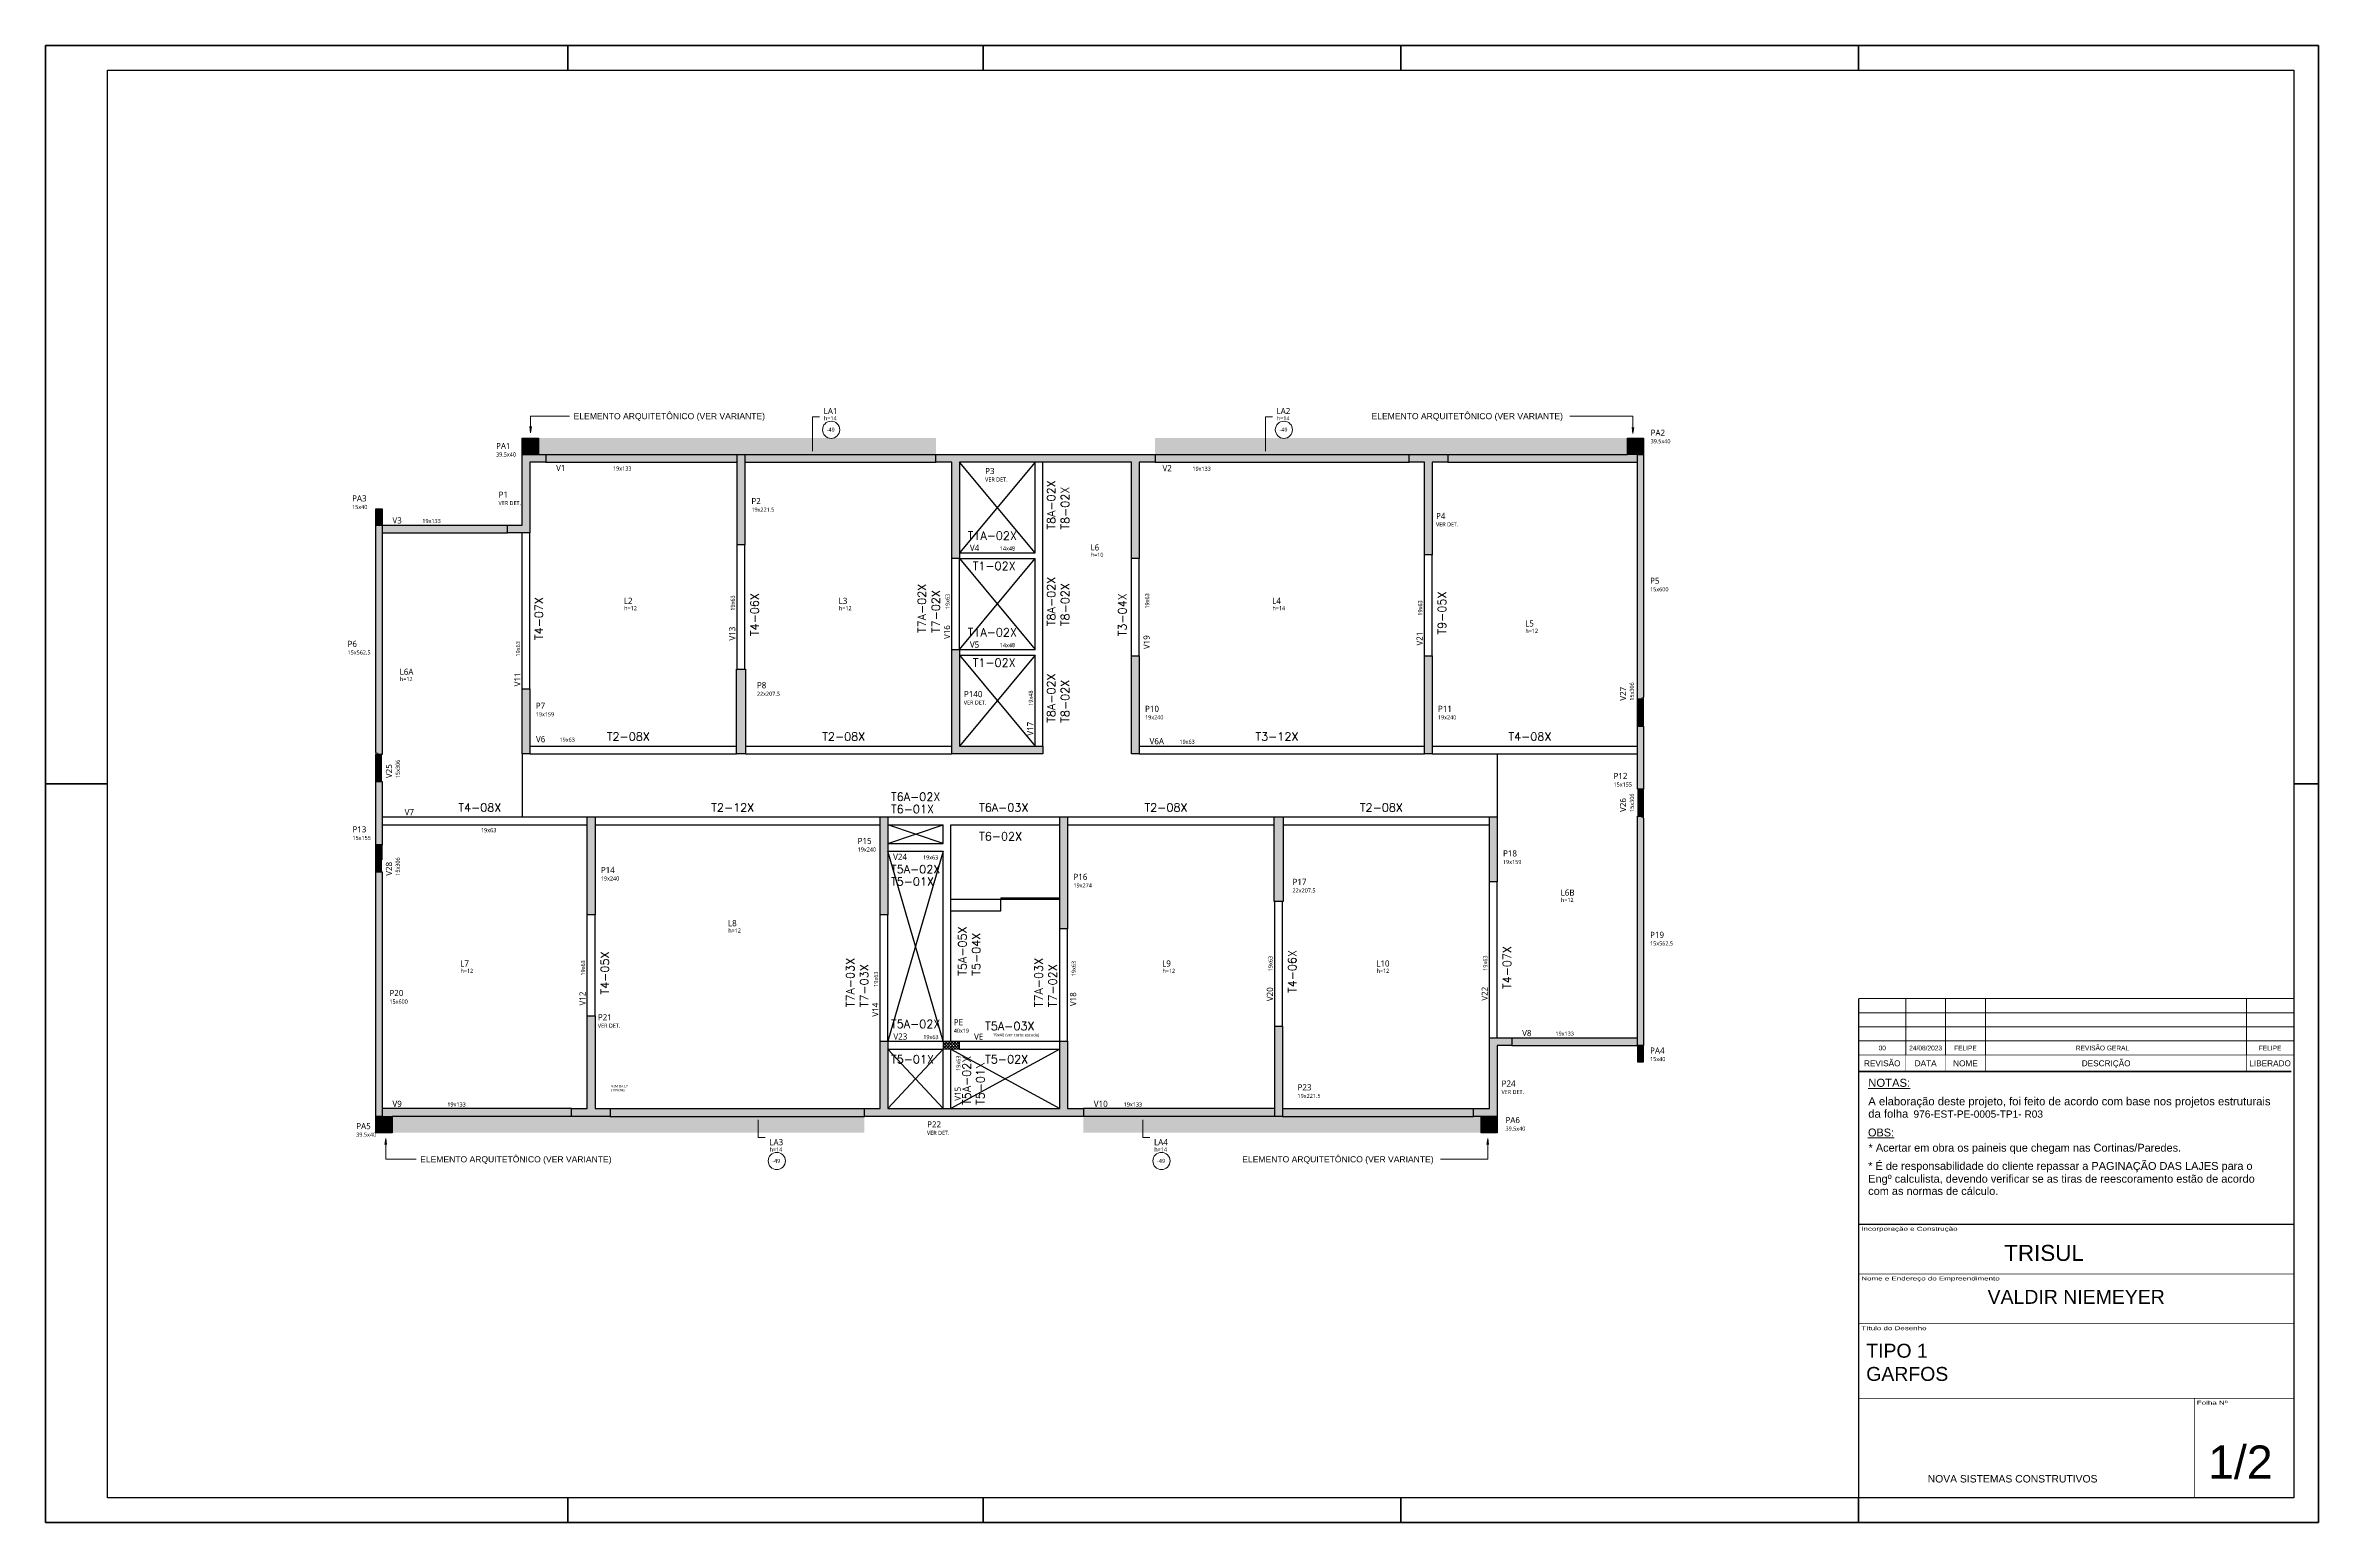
# Model space of a CAD drawing. Extents: x 23583 to 161354, y 153625 to 213918.
# Drawn here: x 23583 to 29155, y 210297 to 213918 of the extents above; entities that cross this region are included whole.
import ezdxf
from ezdxf.enums import TextEntityAlignment as Align

# ---------------------------------------------------------------- set-up
doc = ezdxf.new("R2010")
doc.units = 0
doc.layers.get('0').update_dxf_attribs({"linetype": 'CONTINUOUS'})
doc.layers.add('A-DETL', color=7, linetype='CONTINUOUS', lineweight=18, true_color=0x00a600)
for name, color, linetype, lineweight in [('A-DETL-GENF', 7, 'CONTINUOUS', 18), ('A-FLOR', 7, 'CONTINUOUS', 25), ('A-FLOR-IDEN', 7, 'CONTINUOUS', 9), ('CARIMBO', 7, 'CONTINUOUS', 9), ('FOLHA', 255, 'CONTINUOUS', 40), ('Folhas', 255, 'CONTINUOUS', 9), ('G-ANNO-TEXT', 7, 'CONTINUOUS', 9), ('NOME DA VIGA', 6, 'CONTINUOUS', 25), ('S-BEAM', 7, 'CONTINUOUS', 25), ('S-BEAM-IDEN', 7, 'CONTINUOUS', 9), ('S-COLS', 7, 'CONTINUOUS', 25), ('S-COLS-IDEN', 7, 'CONTINUOUS', 9)]:
    doc.layers.add(name, color=color, linetype=linetype, lineweight=lineweight)
for name, color, linetype in [('Pilares', 5, 'CONTINUOUS'), ('VIGAS', 3, 'CONTINUOUS'), ('Vázio', 240, 'CONTINUOUS')]:
    doc.layers.add(name, color=color, linetype=linetype)
doc.styles.add('ARIAL', font='arial.ttf')
doc.styles.add('Gadugi', font='gadugi.ttf', dxfattribs={"height": 15})
doc.styles.add('Gadugi_1', font='gadugi.ttf', dxfattribs={"height": 22.5})
doc.styles.add('Gadugi_2', font='gadugi.ttf', dxfattribs={"height": 18.75})
doc.styles.add('Gadugi_3', font='gadugi.ttf', dxfattribs={"height": 0.2})
doc.styles.get("Standard").update_dxf_attribs({"font": 'ROMANS.SHX'})
doc.styles.add('Tecnologia', font='')
doc.styles.add('VERDANA', font='verdana.ttf', dxfattribs={"oblique": 15})
doc.styles.get('Tecnologia').set_extended_font_data('Forgotten Futurist')

msp = doc.modelspace()

# ---------------------------------------------------------------- texts
at = {"layer": 'A-FLOR-IDEN', "attachment_point": 1}
for s, insert, char_height, width, style in [('LA1', (25490.38, 213029.45), 15, 42.4894, 'Gadugi'), ('LA2', (26600.38, 213029.45), 15, 42.4894, 'Gadugi'), ('h=14', (25491.16, 213008.98), 10, 39.6835, 'Gadugi_1'), ('-49', (25497.78, 212981.07), 10, 25.2532, 'Gadugi_1'), ('h=14', (26601.16, 213008.98), 10, 39.6835, 'Gadugi_1'), ('-49', (26607.78, 212981.07), 10, 25.2532, 'Gadugi_1'), ('L6', (26144.35, 212695.04), 15, 26.0548, 'Gadugi'), ('h=10', (26145.14, 212674.56), 10, 39.6835, 'Gadugi_1'), ('h=12', (25001.26, 212543.63), 10, 39.6835, 'Gadugi_1'), ('L2', (25000.48, 212564.1), 15, 26.0548, 'Gadugi'), ('h=12', (25527.76, 212543.63), 10, 39.6835, 'Gadugi_1'), ('L3', (25526.98, 212564.1), 15, 26.0548, 'Gadugi'), ('L4', (26589.74, 212564.1), 15, 26.0548, 'Gadugi'), ('h=14', (26590.52, 212543.63), 10, 39.6835, 'Gadugi_1'), ('h=12', (27210.52, 212488.15), 10, 39.6835, 'Gadugi_1'), ('L5', (27209.74, 212508.62), 15, 26.0548, 'Gadugi'), ('h=12', (24451.64, 212369.84), 10, 39.6835, 'Gadugi_1'), ('L6A', (24450.86, 212390.32), 15, 42.4894, 'Gadugi'), ('L6B', (27296.88, 211848.85), 15, 40.8861, 'Gadugi'), ('h=12', (27297.66, 211828.38), 10, 39.6835, 'Gadugi_1'), ('h=12', (25256.51, 211753.27), 10, 39.6835, 'Gadugi_1'), ('L8', (25255.73, 211773.74), 15, 26.0548, 'Gadugi'), ('h=12', (24600.1, 211654.59), 10, 39.6835, 'Gadugi_1'), ('L7', (24599.31, 211675.07), 15, 26.0548, 'Gadugi'), ('h=12', (26320.78, 211654.59), 10, 39.6835, 'Gadugi_1'), ('L9', (26320, 211675.07), 15, 26.0548, 'Gadugi'), ('h=12', (26845.77, 211654.59), 10, 39.6835, 'Gadugi_1'), ('L10', (26844.99, 211675.07), 15, 40.0844, 'Gadugi'), ('VEM DA L7^J(199X94)', (24969.66, 211369.79), 6, 66.8824, 'Gadugi_2'), ('h=14', (25357.95, 211216.42), 10, 39.6835, 'Gadugi_1'), ('LA3', (25357.17, 211236.9), 15, 42.4894, 'Gadugi'), ('-49', (25364.56, 211188.51), 10, 25.2532, 'Gadugi_1'), ('h=14', (26300.95, 211216.42), 10, 39.6835, 'Gadugi_1'), ('LA4', (26300.17, 211236.9), 15, 42.4894, 'Gadugi'), ('-49', (26307.56, 211188.51), 10, 25.2532, 'Gadugi_1')]:
    msp.add_mtext(s, dxfattribs=dict(at, insert=insert, char_height=char_height, width=width, style=style))
at = {"layer": 'CARIMBO', "style": 'ARIAL'}
for s, height, p in [('%%UNOTAS:', 19.751, (28051.07, 211365.16)), ('A elaboração deste projeto, foi feito de acordo com base nos projetos estruturais', 19.7506, (28051.07, 211319.85)), ('da folha', 19.751, (28051.07, 211289.46)), ('%%UOBS:', 19.202, (28050.32, 211243.61)), ('* É de responsabilidade do cliente repassar a PAGINAÇÃO DAS LAJES para o', 19.2019, (28050.86, 211161.61)), ('* Acertar em obra os paineis que chegam nas Cortinas/Paredes.', 19.2019, (28051.68, 211206.21)), ('Engº calculista, devendo verificar se as tiras de reescoramento estão de acordo', 19.2019, (28050.86, 211130.14)), ('com as normas de cálculo.', 19.2019, (28050.86, 211100.2))]:
    msp.add_text(s, height=height, dxfattribs=at).set_placement(p)
at = {"layer": 'CARIMBO', "color": 1, "style": 'ARIAL'}
msp.add_text('976-EST-PE-0005-TP1- R03', height=17.7755, dxfattribs=at).set_placement((28161.92, 211289.46))
at = {"layer": 'G-ANNO-TEXT', "attachment_point": 1}
for s, insert, char_height, width, style in [('ELEMENTO ARQUITETÔNICO (VER VARIANTE)', (24877.47, 213016.93), 15, 577.215, 'ARIAL'), ('ELEMENTO ARQUITETÔNICO (VER VARIANTE)', (26833.46, 213016.93), 15, 577.215, 'ARIAL'), ('VE ', (25858.97, 211495.68), 15, 36.0759, 'Gadugi'), ('19x40 (ver corte escada)', (25905.12, 211496.12), 7.5, 137.4894, 'Gadugi_3'), ('ELEMENTO ARQUITETÔNICO (VER VARIANTE)', (24501.2, 211194.98), 15, 577.215, 'ARIAL'), ('ELEMENTO ARQUITETÔNICO (VER VARIANTE)', (26516.44, 211194.98), 15, 577.215, 'ARIAL')]:
    msp.add_mtext(s, dxfattribs=dict(at, insert=insert, char_height=char_height, width=width, style=style))
at = {"layer": 'NOME DA VIGA', "color": 32, "linetype": 'Continuous'}
for s, p in [('T8A-02X', (26058.08, 212731.21)), ('T8-02X', (26092.26, 212731.21)), ('T7A-02X', (25741.12, 212477.71)), ('T7-02X', (25775.29, 212477.71)), ('T8A-02X', (26058.08, 212494.71)), ('T8-02X', (26092.26, 212494.71)), ('T9-05X', (27016.06, 212473.92)), ('T4-07X', (24802.29, 212460.42)), ('T4-06X', (25331.05, 212470.23)), ('T3-04X', (26232.65, 212469.71)), ('T8A-02X', (26058.08, 212257.71)), ('T8-02X', (26092.26, 212257.71)), ('T5A-05X', (25840.55, 211637.54)), ('T5-04X', (25874.24, 211637.54)), ('T4-05X', (24964.05, 211591.46)), ('T4-06X', (26649.06, 211595.16)), ('T4-07X', (27175.56, 211604.96)), ('T7A-03X', (25565.62, 211560.24)), ('T7-03X', (25599.79, 211560.24)), ('T7A-03X', (26027.49, 211560.24)), ('T7-02X', (26061.67, 211560.24)), ('T5A-02X', (25850.98, 211320.61)), ('T5-01X', (25884.68, 211320.61))]:
    msp.add_text(s, height=20.16, rotation=90, dxfattribs=at).set_placement(p)
for s, p in [('T1A-02X', (25843.34, 212706.27)), ('T1-02X', (25855.74, 212632.06)), ('T1A-02X', (25843.34, 212469.27)), ('T1-02X', (25855.74, 212395.06)), ('T2-08X', (24958.89, 212213.81)), ('T2-08X', (25486.89, 212213.81)), ('T3-12X', (26548.9, 212213.81)), ('T4-08X', (27168.91, 212213.81)), ('T6A-02X', (25655.52, 212066.15)), ('T4-08X', (24594.9, 212039.81)), ('T2-12X', (25214.89, 212039.81)), ('T6-01X', (25655.52, 212035.92)), ('T6A-03X', (25871.41, 212039.81)), ('T2-08X', (26276.91, 212039.81)), ('T2-08X', (26804.9, 212039.81)), ('T6-02X', (25871.41, 211969.07)), ('T5A-02X', (25655.52, 211888.56)), ('T5-01X', (25655.52, 211858.33)), ('T5A-02X', (25655.52, 211509.19)), ('T5A-03X', (25886.28, 211503.95)), ('T5-01X', (25655.52, 211422.62)), ('T5-02X', (25886.28, 211422.62))]:
    msp.add_text(s, height=20.16, dxfattribs=at).set_placement(p)
at = {"layer": 'S-BEAM-IDEN', "attachment_point": 1}
for s, insert, char_height, width, style in [('V1', (24834.52, 212889.92), 15, 30.0633, 'Gadugi'), ('19x133', (24974.13, 212885.99), 10, 54.1139, 'Gadugi_1'), ('V2', (26320.96, 212889.28), 15, 30.0633, 'Gadugi'), ('19x133', (26394.26, 212885.35), 10, 54.1139, 'Gadugi_1'), ('V3', (24433.28, 212761.37), 15, 30.0633, 'Gadugi'), ('19x133', (24506.57, 212757.44), 10, 54.1139, 'Gadugi_1'), ('V4', (25848.77, 212693.94), 15, 30.0633, 'Gadugi'), ('14x48', (25922.07, 212690.01), 10, 44.8945, 'Gadugi_1'), ('V5', (25848.77, 212456.94), 15, 30.0633, 'Gadugi'), ('14x48', (25922.07, 212453.01), 10, 44.8945, 'Gadugi_1'), ('V6', (24785.09, 212224.98), 15, 30.0633, 'Gadugi'), ('19x63', (24842.93, 212221.04), 10, 44.8945, 'Gadugi_1'), ('V6A', (26289.27, 212219.94), 15, 46.4979, 'Gadugi'), ('19x63', (26362.57, 212216.01), 10, 44.8945, 'Gadugi_1'), ('V7', (24463.17, 212045.94), 15, 30.0633, 'Gadugi'), ('19x63', (24650.52, 211999.34), 10, 44.8945, 'Gadugi_1'), ('V24', (25660.52, 211936.49), 15, 44.0928, 'Gadugi'), ('19x63', (25733.82, 211932.56), 10, 44.8945, 'Gadugi_1'), ('V23', (25661.27, 211495.99), 15, 44.0928, 'Gadugi'), ('19x63', (25734.57, 211492.06), 10, 44.8945, 'Gadugi_1'), ('V8', (27202.53, 211504.44), 15, 30.0633, 'Gadugi'), ('19x133', (27284.28, 211500.51), 10, 54.1139, 'Gadugi_1'), ('V9', (24433.28, 211330.87), 15, 30.0633, 'Gadugi'), ('19x133', (24567.85, 211326.94), 10, 54.1139, 'Gadugi_1'), ('V10', (26152.53, 211330.87), 15, 44.0928, 'Gadugi'), ('19x133', (26225.83, 211326.94), 10, 55.6139, 'Gadugi_1')]:
    msp.add_mtext(s, dxfattribs=dict(at, insert=insert, char_height=char_height, width=width, style=style))
at = {"layer": 'S-BEAM-IDEN', "attachment_point": 1, "rotation": 90}
for s, insert, char_height, width, style in [('19x63', (25262.61, 212532.42), 10, 44.8945, 'Gadugi_1'), ('19x63', (25789.11, 212536.3), 10, 44.8945, 'Gadugi_1'), ('19x63', (26278.34, 212537.58), 10, 44.8945, 'Gadugi_1'), ('19x63', (26947.62, 212520.3), 10, 44.8945, 'Gadugi_1'), ('V13', (25258.67, 212459.12), 15, 44.0928, 'Gadugi'), ('V16', (25785.17, 212463), 15, 44.0928, 'Gadugi'), ('V19', (26274.41, 212438.18), 15, 44.0928, 'Gadugi'), ('V21', (26943.68, 212447), 15, 44.0928, 'Gadugi'), ('19x63', (24736.11, 212420.14), 10, 44.8945, 'Gadugi_1'), ('V11', (24732.17, 212346.84), 15, 44.0928, 'Gadugi'), ('15x306', (27466.57, 212311.7), 10, 54.1139, 'Gadugi_1'), ('19x48', (25993.11, 212299.3), 10, 44.8945, 'Gadugi_1'), ('V27', (27442.35, 212311.7), 15, 44.0928, 'Gadugi'), ('V17', (25989.17, 212226), 15, 44.0928, 'Gadugi'), ('V25', (24417.19, 212121.94), 15, 44.0928, 'Gadugi'), ('15x306', (24441.41, 212121.94), 10, 54.1139, 'Gadugi_1'), ('15x306', (27466.57, 212039.03), 10, 54.1139, 'Gadugi_1'), ('V26', (27442.35, 212039.03), 15, 44.0928, 'Gadugi'), ('V28', (24417.19, 211882.58), 15, 44.0928, 'Gadugi'), ('15x306', (24441.41, 211882.58), 10, 54.1139, 'Gadugi_1'), ('19x63', (26580.62, 211648.44), 10, 44.8945, 'Gadugi_1'), ('19x63', (27107.12, 211649.68), 10, 44.8945, 'Gadugi_1'), ('19x63', (24895.61, 211637.8), 10, 44.8945, 'Gadugi_1'), ('19x63', (25613.61, 211610.37), 10, 44.8945, 'Gadugi_1'), ('19x63', (26098.29, 211636.26), 10, 44.8945, 'Gadugi_1'), ('V12', (24891.67, 211564.5), 15, 44.0928, 'Gadugi'), ('V18', (26094.35, 211562.96), 15, 44.0928, 'Gadugi'), ('V20', (26576.68, 211575.14), 15, 44.0928, 'Gadugi'), ('V22', (27103.18, 211576.38), 15, 44.0928, 'Gadugi'), ('V14', (25609.67, 211537.08), 15, 44.0928, 'Gadugi'), ('19x63', (25815.52, 211404.3), 10, 44.8945, 'Gadugi_1'), ('V15', (25811.59, 211331.01), 15, 44.0928, 'Gadugi')]:
    msp.add_mtext(s, dxfattribs=dict(at, insert=insert, char_height=char_height, width=width, style=style))
at = {"layer": 'S-COLS-IDEN', "attachment_point": 1}
for s, insert, char_height, width, style in [('PA2', (27517.53, 212976.37), 15, 44.8945, 'Gadugi'), ('39.5x40', (24687.35, 212920.39), 10, 57.7215, 'Gadugi_1'), ('PA1', (24687.35, 212943.88), 15, 44.8945, 'Gadugi'), ('39.5x40', (27517.53, 212952.88), 10, 57.7215, 'Gadugi_1'), ('P3', (25886.25, 212882.39), 15, 28.4599, 'Gadugi'), ('PA3', (24334.37, 212815.33), 15, 44.8945, 'Gadugi'), ('P1', (24693.42, 212824.48), 15, 28.4599, 'Gadugi'), ('P2', (25313.19, 212808.7), 15, 28.4599, 'Gadugi'), ('15x40', (24334.37, 212791.84), 10, 44.8945, 'Gadugi_1'), ('19x221.5', (25313.19, 212785.21), 10, 66.9409, 'Gadugi_1'), ('P4', (26991.6, 212772.3), 15, 28.4599, 'Gadugi'), ('15x600', (27516.2, 212589.97), 10, 54.1139, 'Gadugi_1'), ('P5', (27516.2, 212613.46), 15, 28.4599, 'Gadugi'), ('15x562.5', (24323.24, 212435.11), 10, 66.9409, 'Gadugi_1'), ('P6', (24323.24, 212458.6), 15, 28.4599, 'Gadugi'), ('P8', (25326.75, 212357.23), 15, 28.4599, 'Gadugi'), ('P7', (24784.69, 212306.93), 15, 28.4599, 'Gadugi'), ('22x207.5', (25326.75, 212333.74), 10, 66.9409, 'Gadugi_1'), ('P140', (25834.17, 212335.5), 15, 56.519, 'Gadugi'), ('P10', (26278.19, 212299.43), 15, 42.4894, 'Gadugi'), ('P11', (26996.2, 212299.43), 15, 42.4894, 'Gadugi'), ('19x159', (24784.69, 212283.44), 10, 54.1139, 'Gadugi_1'), ('19x240', (26278.19, 212275.94), 10, 54.1139, 'Gadugi_1'), ('19x240', (26996.2, 212275.94), 10, 54.1139, 'Gadugi_1'), ('P12', (27426.54, 212134.8), 15, 42.4894, 'Gadugi'), ('15x155', (27426.54, 212111.31), 10, 54.1139, 'Gadugi_1'), ('15x155', (24335.14, 211980.44), 10, 54.1139, 'Gadugi_1'), ('P13', (24335.14, 212003.93), 15, 42.4894, 'Gadugi'), ('P15', (25573.7, 211975.43), 15, 42.4894, 'Gadugi'), ('19x240', (25573.7, 211951.94), 10, 54.1139, 'Gadugi_1'), ('19x159', (27155.7, 211921.44), 10, 54.1139, 'Gadugi_1'), ('P18', (27155.7, 211944.93), 15, 42.4894, 'Gadugi'), ('19x240', (24944.19, 211880.94), 10, 54.1139, 'Gadugi_1'), ('P14', (24944.19, 211904.43), 15, 42.4894, 'Gadugi'), ('19x274', (26102.7, 211863.94), 10, 54.1139, 'Gadugi_1'), ('P16', (26102.7, 211887.43), 15, 42.4894, 'Gadugi'), ('22x207.5', (26639.71, 211851.62), 10, 66.9409, 'Gadugi_1'), ('P17', (26639.71, 211875.11), 15, 42.4894, 'Gadugi'), ('P19', (27516.2, 211745.2), 15, 42.4894, 'Gadugi'), ('15x562.5', (27516.2, 211721.71), 10, 66.9409, 'Gadugi_1'), ('15x600', (24425.91, 211579.25), 10, 54.1139, 'Gadugi_1'), ('P20', (24425.91, 211602.74), 15, 42.4894, 'Gadugi'), ('P21', (24936.93, 211543.23), 15, 42.4894, 'Gadugi'), ('PE', (25809.21, 211531.11), 15, 27.2574, 'Gadugi'), ('40x19', (25809.21, 211507.62), 10, 44.8945, 'Gadugi_1'), ('PA4', (27516.2, 211461.64), 15, 44.8945, 'Gadugi'), ('15x40', (27516.2, 211438.15), 10, 44.8945, 'Gadugi_1'), ('P23', (26651.99, 211371.36), 15, 42.4894, 'Gadugi'), ('P24', (27152.2, 211380.65), 15, 42.4894, 'Gadugi'), ('19x221.5', (26651.99, 211347.87), 10, 66.9409, 'Gadugi_1'), ('39.5x40', (24344.52, 211252.87), 10, 57.7215, 'Gadugi_1'), ('PA5', (24344.52, 211276.36), 15, 44.8945, 'Gadugi'), ('P22', (25743.92, 211280.52), 15, 42.4894, 'Gadugi'), ('39.5x40', (27161.68, 211267.74), 10, 57.7215, 'Gadugi_1'), ('PA6', (27161.68, 211291.23), 15, 44.8945, 'Gadugi')]:
    msp.add_mtext(s, dxfattribs=dict(at, insert=insert, char_height=char_height, width=width, style=style))

# ---------------------------------------------------------------- blocks, each defined once
blk = doc.blocks.new('TQS - Pilar Polig_5 - TQS Column-3763462-PL E 001 - FORMA DO PAVIMENTO TIPO 1')
at = {"layer": 'Pilares', "true_color": 0x808080}
blk.add_hatch(color=8, dxfattribs=at).paths.add_polyline_path([(-9.3, 150.1), (-9.3, -77.5), (-48, -77.5), (-48, -96.5), (47, -96.5), (47, -77.5), (9.7, -77.5), (9.7, 150.1)], flags=0)
at = {"layer": 'Pilares'}
for p, q in [((-9.3, -77.5), (-9.3, 150.1)), ((-9.3, 150.1), (9.7, 150.1)), ((9.7, 150.1), (9.7, -77.5)), ((-48, -96.5), (-48, -77.5)), ((-48, -77.5), (-9.3, -77.5)), ((47, -96.5), (-48, -96.5)), ((9.7, -77.5), (47, -77.5)), ((47, -77.5), (47, -96.5))]:
    blk.add_line(p, q, dxfattribs=at)
blk = doc.blocks.new('TQS - Pilar retangular - 15_0 x 40_0-2890008-PL E 001 - FORMA DO PAVIMENTO TIPO 1')
at = {"layer": 'Pilares', "true_color": 0x808080}
blk.add_hatch(color=8, dxfattribs=at).paths.add_polyline_path([(-7.5, 20), (-7.5, -20), (7.5, -20), (7.5, 20)], flags=0)
at = {"layer": 'Pilares', "color": 190, "true_color": 0x8000ff}
for p, q in [((-7.5, 20), (-7.5, -20)), ((7.5, 20), (-7.5, 20)), ((7.5, -20), (7.5, 20)), ((-7.5, -20), (7.5, -20))]:
    blk.add_line(p, q, dxfattribs=at)
blk = doc.blocks.new('PED_COMPL_ESC_TRIANGULO_BAIXO_R00_2019 - 01-3741892-PL E 001 - FORMA DO PAVIMENTO TIPO 1')
at = {"layer": 'S-BEAM'}
for p, q in [((61, 28.1), (-61, 28.1)), ((-61, 0), (61, 0)), ((61, 0), (61, 28.1))]:
    blk.add_line(p, q, dxfattribs=at)
blk = doc.blocks.new('PED_COMPL_ESC_TRIANGULO_CIMA_R00_2019 - 01-3741802-PL E 001 - FORMA DO PAVIMENTO TIPO 1')
at = {"layer": 'S-BEAM'}
for p, q in [((-72.5, 3.9), (-72.5, 0.1)), ((-72.5, 3.9), (72.5, 3.9)), ((72.5, 0), (-72.5, 0))]:
    blk.add_line(p, q, dxfattribs=at)
blk = doc.blocks.new('PED_TAG_PILAR_R04 - PILAR VER DET_-2523782-PL E 001 - FORMA DO PAVIMENTO TIPO 1')
at = {"layer": 'S-COLS-IDEN', "insert": (0.11, -0.63), "char_height": 0.2, "width": 1.3709, "attachment_point": 1, "style": 'Gadugi_2'}
blk.add_mtext('VER DET.', dxfattribs=at)
blk = doc.blocks.new('PED_TAG_LAJE_R03 - TÍTULO_ESPESSURA_REBAIXO-2582888-PL E 001 - FORMA DO PAVIMENTO TIPO 1')
at = {"layer": 'A-FLOR-IDEN'}
blk.add_circle((-0.11, -0.76), 0.421, dxfattribs=at)
blk = doc.blocks.new('Carimbo Laje')
at = {"layer": 'CARIMBO', "color": 30}
for points, const_width in [([(124981.9, 144853.7), (123684.7, 144853.7), (123684.7, 144038.4)], 4.45), ([(123684.7, 144705.5), (124981.9, 144705.5)], 1.48), ([(123684.7, 144557.3), (124981.9, 144557.3)], 1.48), ([(123684.7, 144334.9), (124981.9, 144334.9)], 1.48), ([(124685.4, 144038.4), (124685.4, 144334.9)], 1.48), ([(123684.7, 144038.4), (124981.9, 144038.4)], 1.48)]:
    blk.add_lwpolyline(points, dxfattribs=dict(at, const_width=const_width))
at = {"color": 0, "linetype": 'Continuous', "ltscale": 5, "style": 'ARIAL'}
blk.add_text('NOVA SISTEMAS CONSTRUTIVOS', height=22.118, dxfattribs=at).set_placement((123890.4, 144083.7))
at = {"color": 7, "style": 'ARIAL'}
blk.add_attdef('INCORPORAÇÃO_E_CONTRUÇÃO', text='', height=45.7, dxfattribs=at).set_placement((124364.7, 144777.9), align=Align.MIDDLE_CENTER)
blk.add_attdef('NOME_DA_OBRA', text='', height=41.5, dxfattribs=at).set_placement((124333.3, 144616.6), align=Align.CENTER)
for tag, p in [('PAVIMENTO', (123706.9, 144455.9)), ('TIPO_DE_PROJETO', (123706.9, 144386.8))]:
    blk.add_attdef(tag, p, '', height=41.5, dxfattribs=at)
at = {"color": 7, "style": 'ARIAL', "oblique": 10}
blk.add_attdef('FOLHA_Nº', text='', height=111.2, dxfattribs=at).set_placement((124832.8, 144149.1), align=Align.CENTER)
at = {"layer": 'CARIMBO', "color": 7, "style": 'VERDANA'}
blk.add_attdef('ENDEREÇO', text='', height=14.8, dxfattribs=at).set_placement((124333.3, 144572.1), align=Align.CENTER)
at = {"layer": 'Folhas', "style": 'Tecnologia', "width": 1.5}
for s, p in [('Incorporação e Construção', (123692.5, 144846.3)), ('Nome e Endereço do Empreendimento', (123692.5, 144698.1)), ('Título do Desenho', (123692.5, 144549.8)), ('Folha Nº', (124693.1, 144327.5))]:
    blk.add_text(s, height=11.86, dxfattribs=at).set_placement(p, align=Align.TOP_LEFT)
blk = doc.blocks.new('Revisão Carimbo')
at = {"color": 30}
for p, q in [((0, 155), (925, 155)), ((100, 35), (100, 155)), ((184.66, 35), (184.66, 155)), ((269.32, 35), (269.32, 155)), ((825, 35), (825, 155)), ((0, 125), (925, 125)), ((0, 95), (925, 95)), ((0, 65), (925, 65))]:
    blk.add_line(p, q, dxfattribs=at)
for points, const_width in [([(0, 0), (0, 155)], 3), ([(0, 0), (920, 0)], 3), ([(0, 35), (925, 35)], 1), ([(100, 35), (100, 0)], 1), ([(184.66, 35), (184.66, 0)], 1), ([(269.32, 35), (269.32, 0)], 1), ([(825, 35), (825, 0)], 1)]:
    blk.add_lwpolyline(points, dxfattribs=dict(at, const_width=const_width))
at = {"color": 7, "style": 'ARIAL'}
for s, p in [('REVISÃO', (50, 17.5)), ('DATA', (142.33, 17.5)), ('NOME', (226.99, 17.5)), ('DESCRIÇÃO', (526.27, 17.5)), ('LIBERADO', (875, 17.5))]:
    blk.add_text(s, height=12.5, dxfattribs=at).set_placement(p, align=Align.MIDDLE_CENTER)
at = {"layer": 'CARIMBO', "color": 7, "style": 'ARIAL'}
for tag, p in [('REVISÃO_03', (50, 140)), ('NOME', (226.99, 140)), ('LIBERADO', (875, 140)), ('REVISÃO_02', (50, 110)), ('DATA', (142.33, 140)), ('DATA', (142.33, 110)), ('NOME', (226.99, 110)), ('LIBERADO', (875, 110)), ('REVISÃO_01', (50, 80)), ('REVISÃO_00', (50, 50)), ('DATA', (142.33, 80)), ('DATA', (142.33, 50)), ('NOME', (226.99, 80)), ('NOME', (226.99, 50)), ('LIBERADO', (875, 80)), ('LIBERADO', (875, 50))]:
    blk.add_attdef(tag, text='', height=10, dxfattribs=at).set_placement(p, align=Align.MIDDLE_CENTER)
for p in [(279.32, 140), (279.32, 110), (279.32, 80), (279.32, 50)]:
    blk.add_attdef('DESCRIÇÃO', text='', height=10, dxfattribs=at).set_placement(p, align=Align.MIDDLE_LEFT)

# ---------------------------------------------------------------- hatches: boundary and pattern name
at = {"layer": 'A-DETL-GENF', "true_color": 0x0000ff}
h = msp.add_hatch(dxfattribs=at)
h.set_pattern_fill('FP_1', color=5, style=0, pattern_type=2)
h.set_pattern_definition([(45, (26151.807, 212208.5495), (-3.535534, 3.535534), []), (135, (26151.807, 212208.5495), (-3.535534, -3.535534), [])])
h.paths.add_polyline_path([(25783.47, 211457.72), (25823.47, 211457.72), (25823.47, 211476.72), (25783.47, 211476.72)], flags=0)
at = {"layer": 'A-FLOR', "true_color": 0xa7d7e1}
for points in [[(25288.63, 212915.67), (25765.69, 212915.67), (25765.69, 212955.67), (24790.94, 212955.67), (24790.94, 212915.67), (25277.94, 212915.67)], [(26302.68, 212915.67), (27460.46, 212915.67), (27460.46, 212955.67), (26302.68, 212955.67)], [(24967.19, 211252.6), (25590.21, 211252.6), (25590.21, 211292.6), (24432.45, 211292.6), (24432.45, 211252.6), (24929.94, 211252.6)], [(26595.95, 211252.6), (27101.95, 211252.6), (27101.95, 211292.6), (26127.2, 211292.6), (26127.2, 211252.6)]]:
    msp.add_hatch(color=9, dxfattribs=at).paths.add_polyline_path(points, flags=0)
at = {"layer": 'S-BEAM', "true_color": 0xccffcc}
for points in [[(24809.19, 212896.67), (25277.94, 212896.67), (25277.94, 212915.67), (24809.19, 212915.67)], [(25296.94, 212896.67), (25765.69, 212896.67), (25765.69, 212915.67), (25296.94, 212915.67)], [(26302.68, 212896.67), (26925.7, 212896.67), (26925.7, 212915.67), (26302.68, 212915.67)], [(27460.46, 212896.67), (27484.95, 212896.67), (27484.95, 212915.67), (27020.7, 212915.67), (27020.7, 212896.67), (27172.88, 212896.67)], [(24534.94, 212723.1), (24715.69, 212723.1), (24715.69, 212742.1), (24407.95, 212742.1), (24407.95, 212723.1)], [(27484.95, 211466.17), (27484.95, 211485.17), (27177.2, 211485.17), (27177.2, 211466.17)], [(24432.45, 211292.6), (24872.19, 211292.6), (24872.19, 211311.6), (24407.95, 211311.6), (24407.95, 211292.6)], [(25590.21, 211292.6), (25590.21, 211311.6), (24967.19, 211311.6), (24967.19, 211292.6), (25288.63, 211292.6)], [(26595.95, 211292.6), (26595.95, 211311.6), (26127.2, 211311.6), (26127.2, 211292.6)], [(27083.7, 211292.6), (27083.7, 211311.6), (26614.95, 211311.6), (26614.95, 211292.6), (26796.03, 211292.6)]]:
    msp.add_hatch(color=254, dxfattribs=at).paths.add_polyline_path(points, flags=0)
at = {"layer": 'S-BEAM', "true_color": 0xe6b8b7}
for points in [[(27484.95, 212249.65), (27499.95, 212249.65), (27499.95, 212315.72), (27484.95, 212315.72), (27484.95, 212286.67)], [(24397.95, 212113.6), (24407.95, 212113.6), (24407.95, 212179.57), (24392.95, 212179.57), (24392.95, 212113.6)], [(27494.95, 212028.7), (27499.95, 212028.7), (27499.95, 212094.67), (27484.95, 212094.67), (27484.95, 212028.7)], [(24392.95, 211892.55), (24407.95, 211892.55), (24407.95, 211958.62), (24392.95, 211958.62), (24392.95, 211921.35)]]:
    msp.add_hatch(color=9, dxfattribs=at).paths.add_polyline_path(points, flags=0)
at = {"layer": 'S-COLS', "true_color": 0x808080}
for points in [[(24715.69, 212723.1), (24770.44, 212723.1), (24770.44, 212896.67), (24809.19, 212896.67), (24809.19, 212915.67), (24751.44, 212915.67), (24751.44, 212742.1), (24715.69, 212742.1)], [(24790.94, 212915.67), (24790.94, 212955.67), (24751.44, 212955.67), (24751.44, 212915.67)], [(25296.94, 212694.2), (25296.94, 212915.67), (25277.94, 212915.67), (25277.94, 212694.2), (25288.63, 212694.2)], [(26244.94, 212660.67), (26263.94, 212660.67), (26263.94, 212896.67), (26302.68, 212896.67), (26302.68, 212915.67), (25765.69, 212915.67), (25765.69, 212896.67), (25804.44, 212896.67), (25804.44, 212660.67), (25823.44, 212660.67), (25823.44, 212896.67), (26244.94, 212896.67), (26244.94, 212839.22)], [(27499.96, 212915.67), (27499.96, 212955.67), (27460.46, 212955.67), (27460.46, 212915.67)], [(27484.95, 212315.72), (27499.95, 212315.72), (27494.95, 212318.22), (27499.95, 212320.72), (27499.95, 212915.67), (27484.95, 212915.67), (27484.95, 212347.98)], [(24407.95, 212742.1), (24407.95, 212782.1), (24392.95, 212782.1), (24392.95, 212742.1)], [(24407.95, 212179.57), (24407.95, 212742.1), (24392.95, 212742.1), (24392.95, 212184.57), (24397.95, 212182.07), (24392.95, 212179.57), (24397.95, 212179.57)], [(26027.44, 212181.67), (26027.44, 212200.67), (25823.44, 212200.67), (25823.44, 212437.67), (25804.44, 212437.67), (25804.44, 212181.67)], [(26263.94, 212181.67), (26263.94, 212421.67), (26244.94, 212421.67), (26244.94, 212181.67)], [(26981.95, 212181.67), (26981.95, 212421.67), (26962.95, 212421.67), (26962.95, 212181.67)], [(25298.44, 212181.68), (25298.44, 212389.18), (25276.44, 212389.18), (25276.44, 212181.68), (25288.63, 212181.68)], [(24770.44, 212181.67), (24770.44, 212340.67), (24751.44, 212340.67), (24751.44, 212181.67)], [(27499.95, 212094.67), (27499.95, 212249.65), (27484.95, 212249.65), (27484.95, 212094.67)], [(24407.95, 211958.62), (24407.95, 212113.6), (24392.95, 212113.6), (24392.95, 211958.62)], [(24910.94, 211786.67), (24929.94, 211786.67), (24929.94, 212026.67), (24910.94, 212026.67), (24910.94, 211856.75)], [(25647.94, 211786.67), (25647.94, 212026.67), (25628.94, 212026.67), (25628.94, 211786.67)], [(26088.46, 211752.67), (26088.46, 212026.67), (26069.46, 212026.67), (26069.46, 211752.67)], [(26594.45, 211819.17), (26616.45, 211819.17), (26616.45, 212026.67), (26594.45, 212026.67), (26594.45, 211856.75)], [(27141.45, 211867.67), (27141.45, 212026.67), (27122.45, 212026.67), (27122.45, 211867.67)], [(27484.95, 211466.17), (27499.95, 211466.17), (27499.95, 212023.7), (27494.95, 212026.2), (27499.95, 212028.7), (27484.95, 212028.7), (27484.95, 211856.75)], [(24967.19, 211292.6), (24967.19, 211311.6), (24929.94, 211311.6), (24929.94, 211539.17), (24910.94, 211539.17), (24910.94, 211311.6), (24872.19, 211311.6), (24872.19, 211292.6)], [(25590.21, 211292.6), (26127.2, 211292.6), (26127.2, 211311.6), (26088.46, 211311.6), (26088.46, 211476.72), (26069.46, 211476.72), (26069.46, 211311.6), (25647.94, 211311.6), (25647.94, 211476.72), (25628.94, 211476.72), (25628.94, 211311.6), (25590.21, 211311.6)], [(26614.95, 211292.6), (26614.95, 211514.07), (26595.95, 211514.07), (26595.95, 211292.6)], [(27141.45, 211292.6), (27141.45, 211466.17), (27177.2, 211466.17), (27177.2, 211485.17), (27122.45, 211485.17), (27122.45, 211311.6), (27083.7, 211311.6), (27083.7, 211292.6)], [(24432.45, 211252.6), (24432.45, 211292.6), (24392.95, 211292.6), (24392.95, 211252.6)], [(27141.45, 211252.6), (27141.45, 211292.6), (27101.95, 211292.6), (27101.95, 211252.6)]]:
    msp.add_hatch(color=8, dxfattribs=at).paths.add_polyline_path(points, flags=0)
msp.add_hatch(color=8, dxfattribs=at).paths.add_polyline_path([(24392.95, 211292.6), (24407.95, 211292.6), (24407.95, 211892.55), (24392.95, 211892.55), (24392.95, 211890.05), (24392.95, 211887.55), (24392.95, 211856.75)])

# ---------------------------------------------------------------- linework, layer by layer
at = {"color": 30}
for p, q in [((23735.12, 213857.22), (29093.84, 213857.22)), ((23735.12, 210357.89), (23735.12, 213857.22)), ((29093.84, 213857.22), (29093.84, 210357.89)), ((29093.84, 210357.89), (23735.12, 210357.89))]:
    msp.add_line(p, q, dxfattribs=at)
at = {"layer": 'A-DETL', "color": 7}
for p, q in [((25480.31, 213007.52), (25463.31, 213007.52)), ((25463.31, 213007.52), (25463.31, 212923.52)), ((26590.31, 213007.52), (26573.31, 213007.52)), ((26573.31, 213007.52), (26573.31, 212923.52)), ((27499.95, 212320.72), (27494.95, 212318.22)), ((27494.95, 212318.22), (27499.95, 212315.72)), ((27499.95, 212315.72), (27499.95, 212320.72)), ((24392.95, 212184.57), (24392.95, 212179.57)), ((24397.95, 212182.07), (24392.95, 212184.57)), ((24392.95, 212179.57), (24397.95, 212182.07)), ((27499.95, 212028.7), (27494.95, 212026.2)), ((27494.95, 212026.2), (27499.95, 212023.7)), ((27499.95, 212023.7), (27499.95, 212028.7)), ((25823.47, 211476.72), (25783.47, 211476.72)), ((25783.47, 211476.72), (25783.47, 211457.72)), ((25823.47, 211457.72), (25823.47, 211476.72)), ((25783.47, 211457.72), (25823.47, 211457.72)), ((25330.09, 211240.6), (25330.09, 211284.6)), ((25347.09, 211240.6), (25330.09, 211240.6)), ((26273.09, 211240.6), (26273.09, 211284.6)), ((26290.09, 211240.6), (26273.09, 211240.6))]:
    msp.add_line(p, q, dxfattribs=at)
at = {"layer": 'CARIMBO', "color": 30, "const_width": 3.65}
msp.add_lwpolyline([(28027.67, 211028.06), (28027.67, 211402.68)], dxfattribs=at)
at = {"layer": 'FOLHA'}
for p, q in [((23582.71, 213918.18), (29154.81, 213918.18)), ((23582.71, 210296.93), (23582.71, 213918.18)), ((24862.95, 213857.22), (24862.95, 213918.18)), ((25881.05, 213857.22), (25881.05, 213918.18)), ((26905.24, 213918.18), (26905.24, 213857.22)), ((28026.98, 213918.18), (28026.98, 213857.22)), ((29154.81, 213918.18), (29154.81, 210296.93)), ((23735.12, 212107.56), (23582.71, 212107.56)), ((29154.81, 212107.56), (29093.84, 212107.56)), ((24862.95, 210296.93), (24862.95, 210357.89)), ((25881.05, 210296.93), (25881.05, 210357.89)), ((26905.24, 210357.89), (26905.24, 210296.93)), ((28026.98, 210357.89), (28026.98, 210296.93)), ((29154.81, 210296.93), (23582.71, 210296.93))]:
    msp.add_line(p, q, dxfattribs=at)
at = {"layer": 'G-ANNO-TEXT'}
for p, q in [((24772.01, 212968.79), (24770.03, 212983.79)), ((24772.01, 213009.43), (24825.13, 213009.43)), ((24772.01, 212968.79), (24772.01, 213009.43)), ((24772.01, 212968.79), (24773.98, 212983.79)), ((24825.13, 213009.43), (24867.47, 213009.43)), ((27474.08, 213009.43), (27319.73, 213009.43)), ((27474.08, 212966.46), (27472.11, 212981.46)), ((27474.08, 212966.46), (27474.08, 213009.43)), ((27474.08, 212966.46), (27476.06, 212981.46)), ((24416.78, 211238.73), (24414.8, 211223.73)), ((24416.78, 211238.73), (24418.75, 211223.73)), ((24416.78, 211238.73), (24416.78, 211187.48)), ((27118.12, 211238.73), (27116.14, 211223.73)), ((27118.12, 211238.73), (27120.09, 211223.73)), ((27118.12, 211238.73), (27118.12, 211187.48)), ((24416.78, 211187.48), (24491.2, 211187.48)), ((27118.12, 211187.48), (27002.73, 211187.48))]:
    msp.add_line(p, q, dxfattribs=at)
at = {"layer": 'Pilares', "color": 5}
for p, q in [((24751.44, 212915.67), (24751.44, 212955.67)), ((24751.44, 212955.67), (24790.94, 212955.67)), ((24751.44, 212742.1), (24751.44, 212915.67)), ((24751.44, 212915.67), (24809.19, 212915.67)), ((24790.94, 212915.67), (24751.44, 212915.67)), ((24790.94, 212955.67), (24790.94, 212915.67)), ((24809.19, 212915.67), (24809.19, 212896.67)), ((25277.94, 212694.2), (25277.94, 212915.67)), ((25277.94, 212915.67), (25296.94, 212915.67)), ((25296.94, 212915.67), (25296.94, 212694.2)), ((25765.69, 212915.67), (26302.68, 212915.67)), ((25765.69, 212896.67), (25765.69, 212915.67)), ((26302.68, 212915.67), (26302.68, 212896.67)), ((27460.46, 212915.67), (27460.46, 212955.67)), ((27460.46, 212955.67), (27499.96, 212955.67)), ((27499.96, 212915.67), (27460.46, 212915.67)), ((27484.95, 212315.72), (27484.95, 212915.67)), ((27484.95, 212915.67), (27499.95, 212915.67)), ((27499.95, 212915.67), (27499.95, 212320.72)), ((27499.96, 212955.67), (27499.96, 212915.67)), ((24809.19, 212896.67), (24770.44, 212896.67)), ((24770.44, 212896.67), (24770.44, 212723.1)), ((25804.44, 212896.67), (25765.69, 212896.67)), ((25804.44, 212660.67), (25804.44, 212896.67)), ((26244.94, 212896.67), (25823.44, 212896.67)), ((25823.44, 212896.67), (25823.44, 212660.67)), ((26244.94, 212660.67), (26244.94, 212896.67)), ((26302.68, 212896.67), (26263.94, 212896.67)), ((26263.94, 212896.67), (26263.94, 212660.67)), ((24392.95, 212742.1), (24392.95, 212782.1)), ((24392.95, 212782.1), (24407.95, 212782.1)), ((24407.95, 212782.1), (24407.95, 212742.1)), ((24392.95, 212184.57), (24392.95, 212742.1)), ((24392.95, 212742.1), (24407.95, 212742.1)), ((24407.95, 212742.1), (24392.95, 212742.1)), ((24407.95, 212742.1), (24407.95, 212179.57)), ((24715.69, 212723.1), (24715.69, 212742.1)), ((24715.69, 212742.1), (24751.44, 212742.1)), ((24770.44, 212723.1), (24715.69, 212723.1)), ((25296.94, 212694.2), (25277.94, 212694.2)), ((25823.44, 212660.67), (25804.44, 212660.67)), ((26263.94, 212660.67), (26244.94, 212660.67)), ((25804.44, 212181.67), (25804.44, 212437.67)), ((25804.44, 212437.67), (25823.44, 212437.67)), ((25823.44, 212437.67), (25823.44, 212200.67)), ((26244.94, 212181.67), (26244.94, 212421.67)), ((26244.94, 212421.67), (26263.94, 212421.67)), ((26263.94, 212421.67), (26263.94, 212181.67)), ((26962.95, 212181.67), (26962.95, 212421.67)), ((26962.95, 212421.67), (26981.95, 212421.67)), ((26981.95, 212421.67), (26981.95, 212181.67)), ((25276.44, 212181.68), (25276.44, 212389.18)), ((25276.44, 212389.18), (25298.44, 212389.18)), ((25298.44, 212389.18), (25298.44, 212181.68)), ((24751.44, 212181.67), (24751.44, 212340.67)), ((24751.44, 212340.67), (24770.44, 212340.67)), ((24770.44, 212340.67), (24770.44, 212181.67)), ((27499.95, 212315.72), (27484.95, 212315.72)), ((27484.95, 212094.67), (27484.95, 212249.65)), ((27484.95, 212249.65), (27499.95, 212249.65)), ((27499.95, 212249.65), (27499.95, 212094.67)), ((25823.44, 212200.67), (26027.44, 212200.67)), ((26027.44, 212200.67), (26027.44, 212181.67)), ((24407.95, 212179.57), (24392.95, 212179.57)), ((24770.44, 212181.67), (24751.44, 212181.67)), ((25298.44, 212181.68), (25276.44, 212181.68)), ((26027.44, 212181.67), (25804.44, 212181.67)), ((26263.94, 212181.67), (26244.94, 212181.67)), ((26981.95, 212181.67), (26962.95, 212181.67)), ((24392.95, 211958.62), (24392.95, 212113.6)), ((24392.95, 212113.6), (24407.95, 212113.6)), ((24407.95, 212113.6), (24407.95, 211958.62)), ((27499.95, 212094.67), (27484.95, 212094.67)), ((24910.94, 211786.67), (24910.94, 212026.67)), ((24910.94, 212026.67), (24929.94, 212026.67)), ((24929.94, 212026.67), (24929.94, 211786.67)), ((25628.94, 211786.67), (25628.94, 212026.67)), ((25628.94, 212026.67), (25647.94, 212026.67)), ((25647.94, 212026.67), (25647.94, 211786.67)), ((26069.46, 211752.67), (26069.46, 212026.67)), ((26069.46, 212026.67), (26088.46, 212026.67)), ((26088.46, 212026.67), (26088.46, 211752.67)), ((26594.45, 211819.17), (26594.45, 212026.67)), ((26594.45, 212026.67), (26616.45, 212026.67)), ((26616.45, 212026.67), (26616.45, 211819.17)), ((27122.45, 211867.67), (27122.45, 212026.67)), ((27122.45, 212026.67), (27141.45, 212026.67)), ((27141.45, 212026.67), (27141.45, 211867.67)), ((27484.95, 211466.17), (27484.95, 212028.7)), ((27484.95, 212028.7), (27499.95, 212028.7)), ((27499.95, 212023.7), (27499.95, 211466.17)), ((24407.95, 211958.62), (24392.95, 211958.62)), ((24392.95, 211292.6), (24392.95, 211892.55)), ((24392.95, 211892.55), (24407.95, 211892.55)), ((24407.95, 211892.55), (24407.95, 211292.6)), ((27141.45, 211867.67), (27122.45, 211867.67)), ((26616.45, 211819.17), (26594.45, 211819.17)), ((24929.94, 211786.67), (24910.94, 211786.67)), ((25647.94, 211786.67), (25628.94, 211786.67)), ((26088.46, 211752.67), (26069.46, 211752.67)), ((24910.94, 211311.6), (24910.94, 211539.17)), ((24910.94, 211539.17), (24929.94, 211539.17)), ((24929.94, 211539.17), (24929.94, 211311.6)), ((25628.94, 211311.6), (25628.94, 211476.72)), ((25628.94, 211476.72), (25647.94, 211476.72)), ((25647.94, 211476.72), (25647.94, 211311.6)), ((26069.46, 211311.6), (26069.46, 211476.72)), ((26069.46, 211476.72), (26088.46, 211476.72)), ((26088.46, 211476.72), (26088.46, 211311.6)), ((26595.95, 211292.6), (26595.95, 211514.07)), ((26595.95, 211514.07), (26614.95, 211514.07)), ((26614.95, 211514.07), (26614.95, 211292.6)), ((27122.45, 211311.6), (27122.45, 211485.17)), ((27122.45, 211485.17), (27177.2, 211485.17)), ((27177.2, 211466.17), (27141.45, 211466.17)), ((27141.45, 211466.17), (27141.45, 211292.6)), ((27177.2, 211485.17), (27177.2, 211466.17)), ((24872.19, 211292.6), (24872.19, 211311.6)), ((24872.19, 211311.6), (24910.94, 211311.6)), ((24929.94, 211311.6), (24967.19, 211311.6)), ((24967.19, 211311.6), (24967.19, 211292.6)), ((25590.21, 211292.6), (25590.21, 211311.6)), ((25590.21, 211311.6), (25628.94, 211311.6)), ((25647.94, 211311.6), (26069.46, 211311.6)), ((26088.46, 211311.6), (26127.2, 211311.6)), ((26127.2, 211311.6), (26127.2, 211292.6)), ((27083.7, 211292.6), (27083.7, 211311.6)), ((27083.7, 211311.6), (27122.45, 211311.6)), ((24407.95, 211292.6), (24392.95, 211292.6)), ((24392.95, 211252.6), (24392.95, 211292.6)), ((24392.95, 211292.6), (24432.45, 211292.6)), ((24432.45, 211252.6), (24392.95, 211252.6)), ((24432.45, 211292.6), (24432.45, 211252.6)), ((24967.19, 211292.6), (24872.19, 211292.6)), ((26127.2, 211292.6), (25590.21, 211292.6)), ((26614.95, 211292.6), (26595.95, 211292.6)), ((27141.45, 211292.6), (27083.7, 211292.6)), ((27101.95, 211252.6), (27101.95, 211292.6)), ((27101.95, 211292.6), (27141.45, 211292.6)), ((27141.45, 211252.6), (27101.95, 211252.6)), ((27141.45, 211292.6), (27141.45, 211252.6))]:
    msp.add_line(p, q, dxfattribs=at)
at = {"layer": 'VIGAS'}
for p, q in [((24809.19, 212915.67), (25277.94, 212915.67)), ((25296.94, 212915.67), (25765.69, 212915.67)), ((26302.68, 212915.67), (26925.7, 212915.67)), ((27020.7, 212915.67), (27460.46, 212915.67)), ((24809.19, 212896.67), (25277.94, 212896.67)), ((25296.94, 212896.67), (25765.69, 212896.67)), ((26008.44, 212674.67), (26008.44, 212896.67)), ((26027.44, 212200.67), (26027.44, 212896.67)), ((26302.68, 212896.67), (26925.7, 212896.67)), ((27020.7, 212896.67), (27484.95, 212896.67)), ((24407.95, 212742.1), (24715.69, 212742.1)), ((24407.95, 212723.1), (24715.69, 212723.1)), ((24751.44, 212340.67), (24751.44, 212723.1)), ((24770.44, 212340.67), (24770.44, 212723.1)), ((25277.94, 212389.18), (25277.94, 212694.2)), ((25296.94, 212389.18), (25296.94, 212694.2)), ((25804.44, 212437.67), (25804.44, 212660.67)), ((25823.44, 212674.67), (26008.44, 212674.67)), ((25823.44, 212437.67), (25823.44, 212660.67)), ((25823.44, 212660.67), (26008.44, 212660.67)), ((26008.44, 212437.67), (26008.44, 212660.67)), ((26244.94, 212421.67), (26244.94, 212660.67)), ((26263.94, 212421.67), (26263.94, 212660.67)), ((26962.95, 212421.67), (26962.95, 212669.1)), ((26981.95, 212421.67), (26981.95, 212669.1)), ((25823.44, 212437.67), (26008.44, 212437.67)), ((25823.44, 212423.67), (26008.44, 212423.67)), ((26008.44, 212200.67), (26008.44, 212423.67)), ((27484.95, 212249.65), (27484.95, 212315.72)), ((27499.95, 212249.65), (27499.95, 212315.72)), ((24770.44, 212200.67), (25276.44, 212200.67)), ((25298.44, 212200.67), (25804.44, 212200.67)), ((26263.94, 212200.67), (26962.95, 212200.67)), ((26981.95, 212200.67), (27484.95, 212200.67)), ((24392.95, 212113.6), (24392.95, 212179.57)), ((24751.44, 212181.67), (24751.44, 212026.67)), ((24770.44, 212181.67), (25276.44, 212181.67)), ((25298.44, 212181.67), (25804.44, 212181.67)), ((26263.94, 212181.67), (26962.95, 212181.67)), ((26981.95, 212181.67), (27484.95, 212181.67)), ((27141.45, 212181.67), (27141.45, 212026.67)), ((27499.95, 212028.7), (27499.95, 212094.67)), ((24407.95, 212026.67), (24910.94, 212026.67)), ((24929.94, 212026.67), (25628.94, 212026.67)), ((25647.94, 212026.67), (26069.46, 212026.67)), ((26088.46, 212026.67), (26594.45, 212026.67)), ((26616.45, 212026.67), (27122.45, 212026.67)), ((24407.95, 212007.67), (24910.94, 212007.67)), ((24929.94, 212007.67), (25628.94, 212007.67)), ((25647.94, 212007.67), (25783.47, 212007.67)), ((25783.47, 211961.67), (25783.47, 212007.67)), ((25802.47, 212007.67), (26069.46, 212007.67)), ((25802.47, 211476.72), (25802.47, 212007.67)), ((26088.46, 212007.67), (26594.45, 212007.67)), ((26616.45, 212007.67), (27122.45, 212007.67)), ((24392.95, 211892.55), (24392.95, 211958.62)), ((24407.95, 211921.35), (24407.95, 211958.62)), ((25647.94, 211961.67), (25783.47, 211961.67)), ((25647.94, 211942.67), (25783.47, 211942.67)), ((25783.47, 211476.72), (25783.47, 211942.67)), ((27122.45, 211485.17), (27122.45, 211867.67)), ((27141.45, 211485.17), (27141.45, 211867.67)), ((26595.95, 211514.07), (26595.95, 211819.17)), ((26614.95, 211514.07), (26614.95, 211819.17)), ((24910.94, 211539.17), (24910.94, 211786.67)), ((24929.94, 211539.17), (24929.94, 211786.67)), ((25628.94, 211476.72), (25628.94, 211786.67)), ((25647.94, 211476.72), (25647.94, 211786.67)), ((26069.46, 211476.72), (26069.46, 211752.67)), ((26088.46, 211476.72), (26088.46, 211752.67)), ((25647.94, 211476.72), (25783.47, 211476.72)), ((25823.47, 211476.72), (26069.46, 211476.72)), ((27177.2, 211485.17), (27484.95, 211485.17)), ((27177.2, 211466.17), (27484.95, 211466.17)), ((25647.94, 211457.72), (25783.47, 211457.72)), ((25783.47, 211311.6), (25783.47, 211457.72)), ((25802.47, 211311.6), (25802.47, 211457.72)), ((25823.47, 211457.72), (26069.46, 211457.72)), ((24872.19, 211311.6), (24407.95, 211311.6)), ((24967.19, 211311.6), (25590.21, 211311.6)), ((26595.95, 211311.6), (26127.2, 211311.6)), ((26614.95, 211311.6), (27083.7, 211311.6)), ((24872.19, 211292.6), (24432.45, 211292.6)), ((24967.19, 211292.6), (25590.21, 211292.6)), ((26595.95, 211292.6), (26127.2, 211292.6)), ((26614.95, 211292.6), (27083.7, 211292.6))]:
    msp.add_line(p, q, dxfattribs=at)
at = {"layer": 'Vázio'}
for p, q in [((26008.44, 212674.67), (25823.44, 212896.67)), ((26008.44, 212896.67), (25823.44, 212674.67)), ((25823.44, 212660.67), (26008.44, 212437.67)), ((25823.44, 212437.67), (26008.44, 212660.67)), ((25823.44, 212423.67), (26008.44, 212200.67)), ((26008.44, 212423.67), (25823.44, 212200.67)), ((25647.94, 211961.67), (25783.47, 212007.67)), ((25783.47, 211961.67), (25647.94, 212007.67)), ((25783.47, 211476.72), (25647.94, 211942.67)), ((25783.47, 211942.67), (25647.94, 211476.72)), ((25783.47, 211457.72), (25647.94, 211311.6)), ((25647.94, 211457.72), (25783.47, 211311.6)), ((25802.47, 211457.72), (26069.46, 211311.6)), ((26069.46, 211457.72), (25802.47, 211311.6))]:
    msp.add_line(p, q, dxfattribs=at)

# ---------------------------------------------------------------- block references
at = {"layer": 'A-FLOR-IDEN', "xscale": 49.99999999999998, "yscale": 49.99999999999998, "zscale": 49.99999999999998}
for p in [(25514.09, 213014.02), (26624.09, 213014.02), (25380.88, 211221.46), (26323.88, 211221.46)]:
    msp.add_blockref('PED_TAG_LAJE_R03 - TÍTULO_ESPESSURA_REBAIXO-2582888-PL E 001 - FORMA DO PAVIMENTO TIPO 1', p, dxfattribs=at)
at = {"layer": 'CARIMBO', "color": 1}
ref = msp.add_blockref('Revisão Carimbo', (28027.67, 211402.68), dxfattribs=dict(at, xscale=1.152505138133646, yscale=1.152505138133646, zscale=1.152505138133646))
ref.add_attrib('REVISÃO_00', '00', dxfattribs={"color": 1, "height": 11.525, "style": 'ARIAL'}).set_placement((28085.29, 211460.31), align=Align.MIDDLE_CENTER)
ref.add_attrib('DATA', '24/08/2023', dxfattribs={"color": 1, "height": 11.525, "style": 'ARIAL'}).set_placement((28191.71, 211460.31), align=Align.MIDDLE_CENTER)
ref.add_attrib('NOME', 'FELIPE', dxfattribs={"color": 1, "height": 11.525, "style": 'ARIAL'}).set_placement((28289.28, 211460.31), align=Align.MIDDLE_CENTER)
ref.add_attrib('DESCRIÇÃO', '                                               REVISÃO GERAL', dxfattribs={"color": 1, "height": 11.5251, "style": 'ARIAL'}).set_placement((28349.59, 211460.31), align=Align.MIDDLE_LEFT)
ref.add_attrib('LIBERADO', 'FELIPE', dxfattribs={"color": 1, "height": 11.525, "style": 'ARIAL'}).set_placement((29036.11, 211460.31), align=Align.MIDDLE_CENTER)
at = {"layer": 'CARIMBO', "linetype": 'ByBlock'}
ref = msp.add_blockref('Carimbo Laje', (-73630.58, 91970.66), dxfattribs=dict(at, xscale=0.8219144908905698, yscale=0.8219144908905698, zscale=0.8219144908905698))
ref.add_attrib('FOLHA_Nº', '  1/2', (28820.94, 210404.39), dxfattribs={"layer": '0', "height": 81.442, "style": 'ARIAL'})
ref.add_attrib('TIPO_DE_PROJETO', 'GARFOS', (28045.95, 210644.24), dxfattribs={"layer": '0', "height": 34.118, "style": 'ARIAL'})
ref.add_attrib('PAVIMENTO', 'TIPO 1', (28045.95, 210701.08), dxfattribs={"layer": '0', "height": 34.118, "style": 'ARIAL'})
ref.add_attrib('NOME_DA_OBRA', 'VALDIR NIEMEYER', dxfattribs={"layer": '0', "height": 34.1176, "style": 'ARIAL'}).set_placement((28560.76, 210833.1), align=Align.CENTER)
ref.add_attrib('INCORPORAÇÃO_E_CONTRUÇÃO', 'TRISUL', dxfattribs={"layer": '0', "height": 39.265, "style": 'ARIAL'}).set_placement((28481.92, 210977.59), align=Align.TOP_CENTER)
at = {"layer": 'Pilares', "color": 5, "rotation": 180}
for name, p in [('TQS - Pilar Polig_5 - TQS Column-3763462-PL E 001 - FORMA DO PAVIMENTO TIPO 1', (26972.68, 212819.19)), ('TQS - Pilar retangular - 15_0 x 40_0-2890008-PL E 001 - FORMA DO PAVIMENTO TIPO 1', (27492.45, 211446.17))]:
    msp.add_blockref(name, p, dxfattribs=at)
at = {"layer": 'S-COLS-IDEN', "xscale": 49.99999999999998, "yscale": 49.99999999999998, "zscale": 49.99999999999998}
for p in [(25880.51, 212890.62), (24687.68, 212832.71), (26985.86, 212780.54), (25828.42, 212343.73), (24931.19, 211551.47), (27146.45, 211388.89), (25738.18, 211288.76)]:
    msp.add_blockref('PED_TAG_PILAR_R04 - PILAR VER DET_-2523782-PL E 001 - FORMA DO PAVIMENTO TIPO 1', p, dxfattribs=at)
at = {"layer": 'Vázio'}
for name, p in [('PED_COMPL_ESC_TRIANGULO_BAIXO_R00_2019 - 01-3741892-PL E 001 - FORMA DO PAVIMENTO TIPO 1', (25863.46, 211796.67)), ('PED_COMPL_ESC_TRIANGULO_CIMA_R00_2019 - 01-3741802-PL E 001 - FORMA DO PAVIMENTO TIPO 1', (25996.95, 211824.67))]:
    msp.add_blockref(name, p, dxfattribs=at)

msp.set_redraw_order([(e.dxf.handle, doc.entitydb.next_handle()) for e in msp.query("TEXT MTEXT ATTDEF DIMENSION ARC_DIMENSION")])  # texts and dimensions are drawn at this point

doc.saveas('drawing.dxf')
